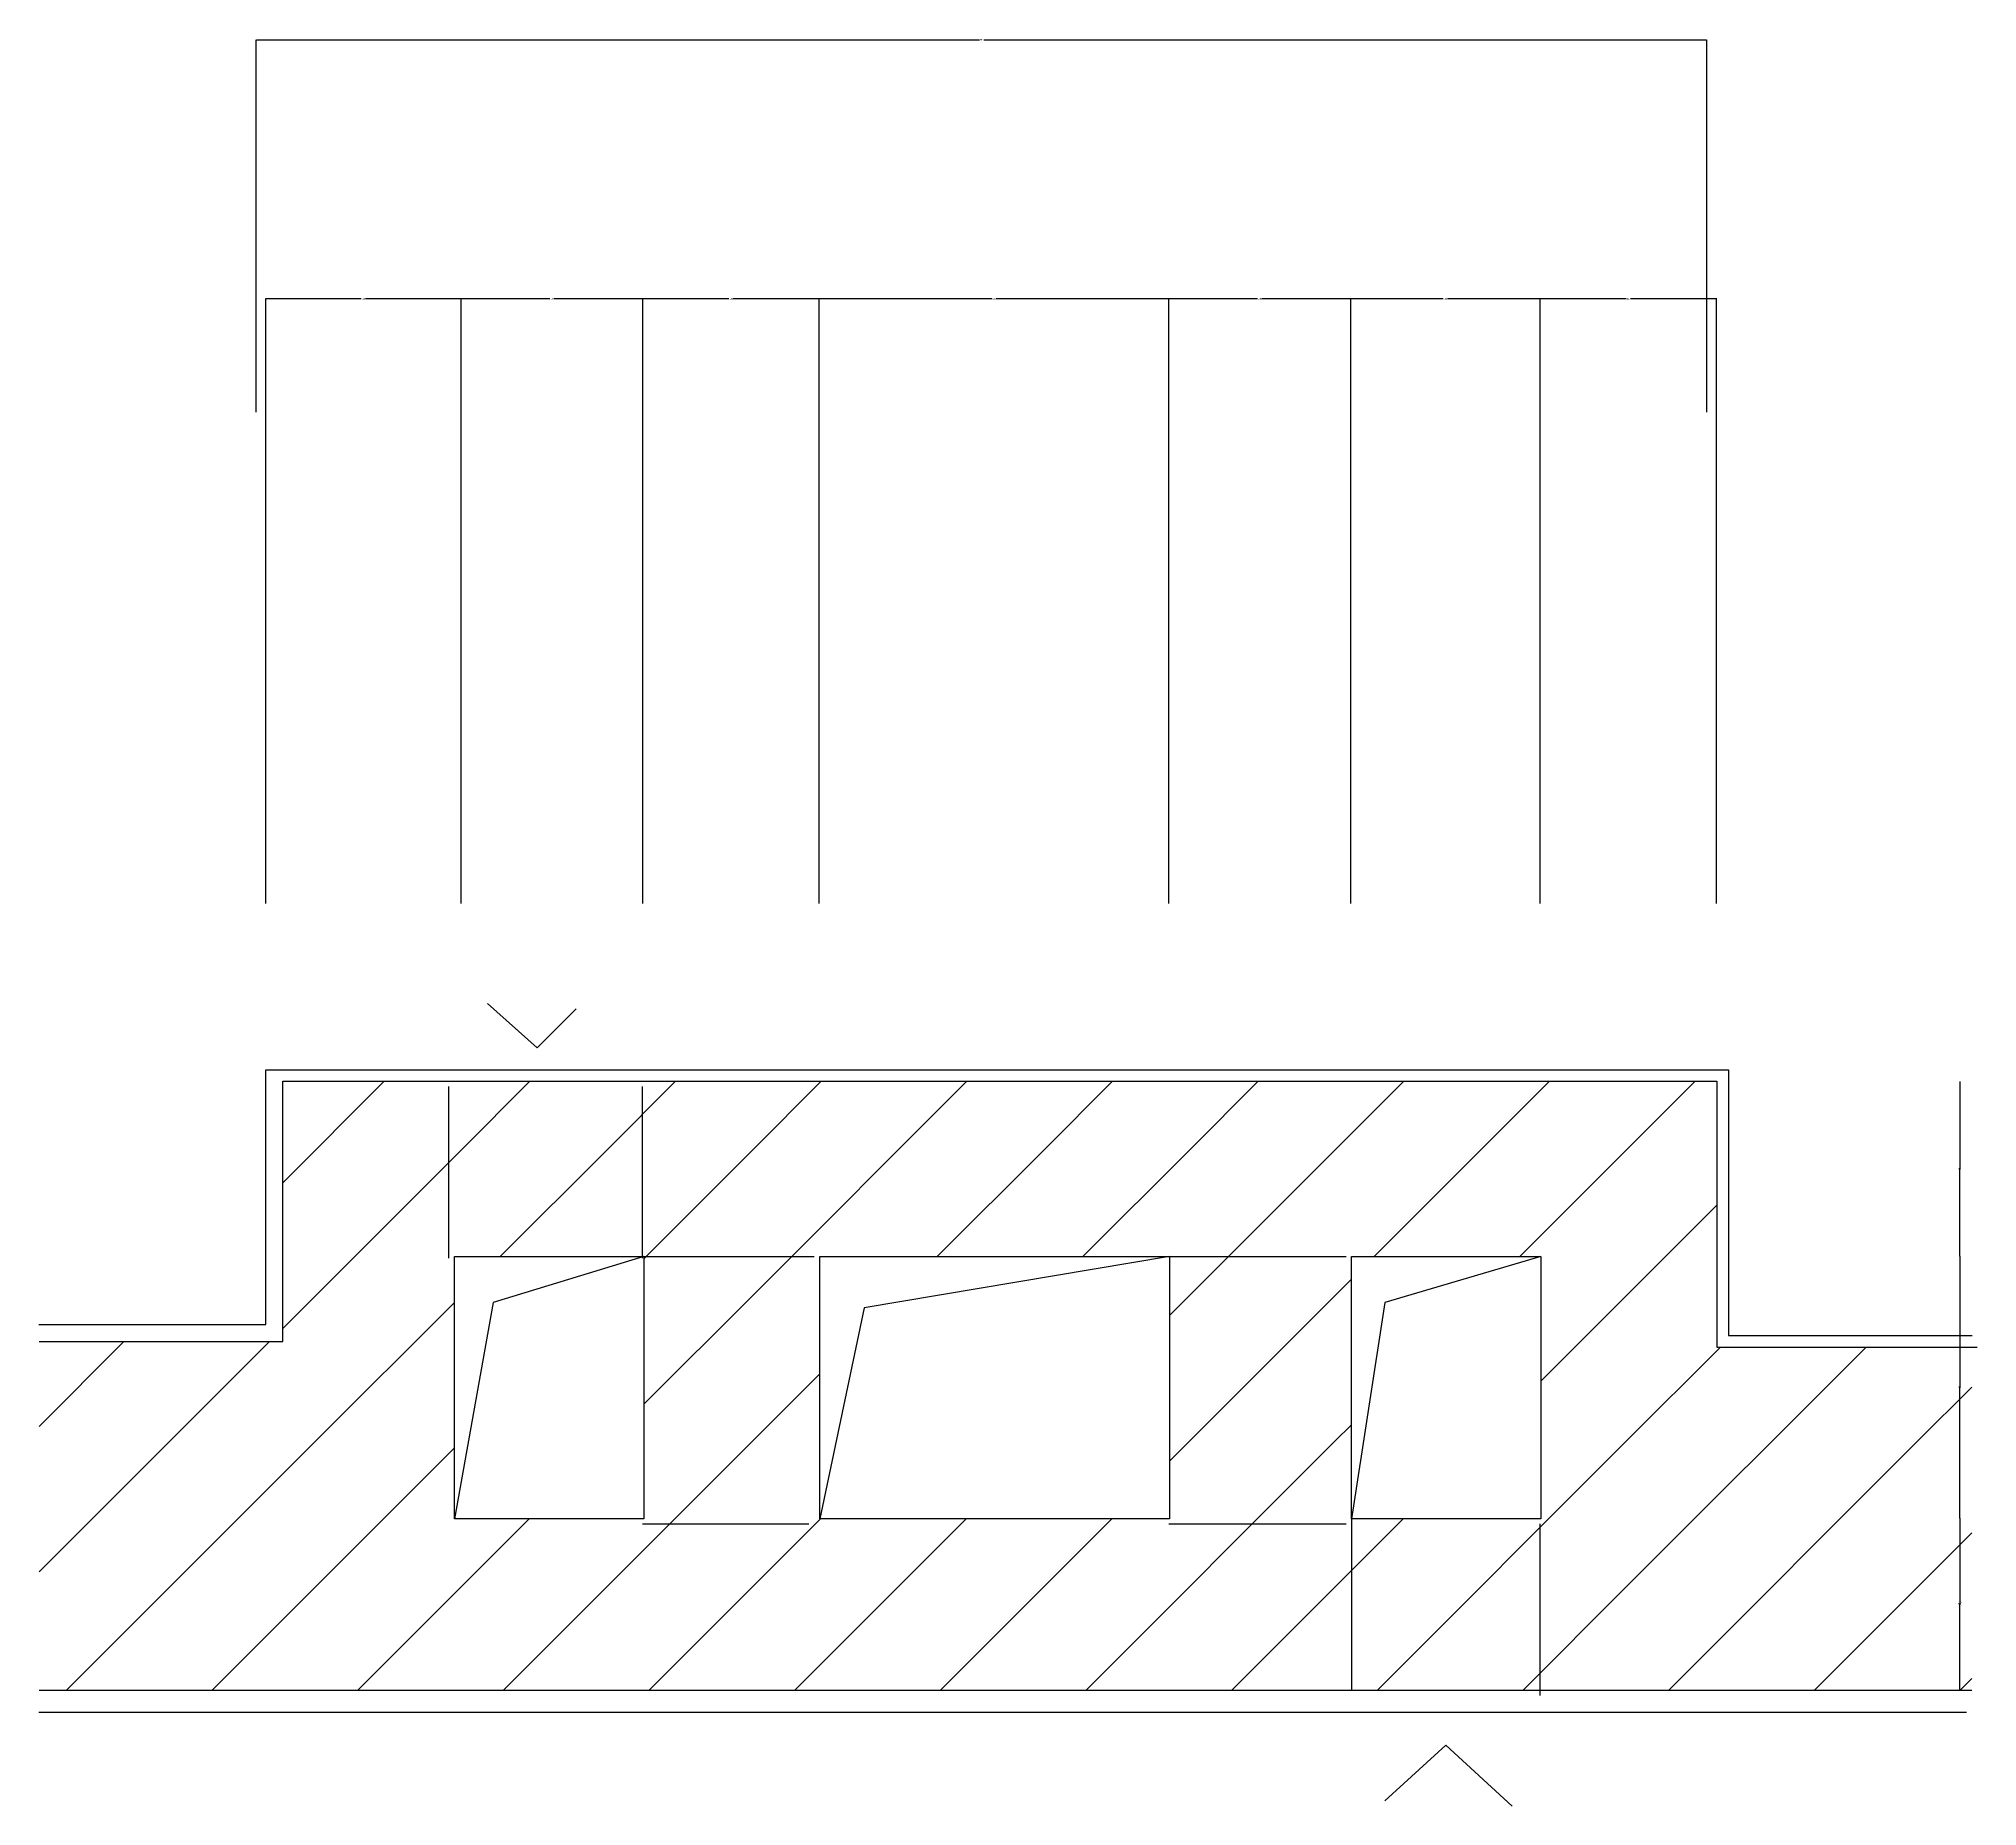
# Model space of a CAD drawing. Header units: metres. Extents: x 571 to 4031, y 26335 to 27550.
# Drawn here: x 2700 to 4031, y 26335 to 27549 of the extents above; entities that cross this region are included whole.
import ezdxf

# ---------------------------------------------------------------- set-up
doc = ezdxf.new("R2010")
doc.units = ezdxf.units.M
doc.layers.add('PUB_DIM', color=3, linetype='Continuous')
doc.dimstyles.get("Standard").update_dxf_attribs({"dimtxt": 2.5, "dimasz": 2.5, "dimexe": 1.25, "dimexo": 0.625, "dimtad": 1, "dimcen": 2.5, "dimazin": 3, "dimtfac": 1, "dimtmove": 0, "dimatfit": 3})

# ---------------------------------------------------------------- blocks, each defined once
blk = doc.blocks.new('*D1')
for p, q in [((3789.83, 27370.5), (3730.58, 27370.5)), ((3730.83, 26955.41), (3730.83, 27370.5)), ((3852.08, 27370.5), (3792.83, 27370.5)), ((3851.83, 26955.41), (3851.83, 27370.5))]:
    blk.add_line(p, q)
at = {"layer": 'Defpoints'}
for p in [(3851.83, 27370.5), (3730.83, 26955.41), (3851.83, 26955.41)]:
    blk.add_point(p, dxfattribs=at)
at = {"layer": 'PUB_DIM', "insert": (3791.33, 27370.5), "char_height": 1, "attachment_point": 5}
blk.add_mtext('120', dxfattribs=at)
blk = doc.blocks.new('*D2')
for p, q in [((3664.33, 27370.5), (3600.58, 27370.5)), ((3600.83, 26955.41), (3600.83, 27370.5)), ((3731.08, 27370.5), (3667.33, 27370.5)), ((3730.83, 26955.41), (3730.83, 27370.5))]:
    blk.add_line(p, q)
at = {"layer": 'Defpoints'}
for p in [(3730.83, 27370.5), (3600.83, 26955.41), (3730.83, 26955.41)]:
    blk.add_point(p, dxfattribs=at)
at = {"layer": 'PUB_DIM', "insert": (3665.83, 27370.5), "char_height": 1, "attachment_point": 5}
blk.add_mtext('130', dxfattribs=at)
blk = doc.blocks.new('*D3')
for p, q in [((4018.9, 26713.17), (4018.9, 26623.17)), ((4018.65, 26623.17), (4018.4, 26623.17)), ((4018.9, 26533.17), (4018.9, 26623.17)), ((4018.9, 26623.17), (4018.9, 26623.17)), ((4019.15, 26623.17), (4019.4, 26623.17))]:
    blk.add_line(p, q)
at = {"layer": 'Defpoints'}
for p in [(4018.9, 26713.17), (4018.9, 26623.17), (4018.9, 26533.17)]:
    blk.add_point(p, dxfattribs=at)
at = {"layer": 'PUB_DIM', "insert": (4018.9, 26624.295), "char_height": 1, "attachment_point": 5}
blk.add_mtext('0', dxfattribs=at)
blk = doc.blocks.new('*D4')
for p, q in [((4018.9, 26533.17), (4018.9, 26474.17)), ((4018.65, 26474.17), (4018.4, 26474.17)), ((4018.9, 26415.17), (4018.9, 26474.17)), ((4018.9, 26474.17), (4018.9, 26474.17)), ((4019.15, 26474.17), (4019.4, 26474.17))]:
    blk.add_line(p, q)
at = {"layer": 'Defpoints'}
for p in [(4018.9, 26533.17), (4018.9, 26474.17), (4018.9, 26415.17)]:
    blk.add_point(p, dxfattribs=at)
at = {"layer": 'PUB_DIM', "insert": (4018.9, 26475.295), "char_height": 1, "attachment_point": 5}
blk.add_mtext('120', dxfattribs=at)
blk = doc.blocks.new('*D5')
for p, q in [((4018.9, 26833.17), (4018.9, 26773.17)), ((4018.65, 26773.17), (4018.4, 26773.17)), ((4018.9, 26713.17), (4018.9, 26773.17)), ((4018.9, 26773.17), (4018.9, 26773.17)), ((4019.15, 26773.17), (4019.4, 26773.17))]:
    blk.add_line(p, q)
at = {"layer": 'Defpoints'}
for p in [(4018.9, 26833.17), (4018.9, 26773.17), (4018.9, 26713.17)]:
    blk.add_point(p, dxfattribs=at)
at = {"layer": 'PUB_DIM', "insert": (4018.9, 26774.295), "char_height": 1, "attachment_point": 5}
blk.add_mtext('0', dxfattribs=at)
blk = doc.blocks.new('*D6')
for p, q in [((3354.33, 27370.5), (3235.58, 27370.5)), ((3235.83, 26955.41), (3235.83, 27370.5)), ((3476.08, 27370.5), (3357.33, 27370.5)), ((3475.83, 26955.41), (3475.83, 27370.5))]:
    blk.add_line(p, q)
at = {"layer": 'Defpoints'}
for p in [(3475.83, 27370.5), (3235.83, 26955.41), (3475.83, 26955.41)]:
    blk.add_point(p, dxfattribs=at)
at = {"layer": 'PUB_DIM', "insert": (3355.83, 27370.5), "char_height": 1, "attachment_point": 5}
blk.add_mtext('240', dxfattribs=at)
blk = doc.blocks.new('*D7')
for p, q in [((3050.91, 27370.5), (2989.74, 27370.5)), ((2989.99, 26955.41), (2989.99, 27370.5)), ((3115.08, 27370.5), (3053.91, 27370.5)), ((3114.83, 26955.41), (3114.83, 27370.5))]:
    blk.add_line(p, q)
at = {"layer": 'Defpoints'}
for p in [(3114.83, 27370.5), (2989.99, 26955.41), (3114.83, 26955.41)]:
    blk.add_point(p, dxfattribs=at)
at = {"layer": 'PUB_DIM', "insert": (3052.41, 27370.5), "char_height": 1, "attachment_point": 5}
blk.add_mtext('130', dxfattribs=at)
blk = doc.blocks.new('*D8')
for p, q in [((3173.83, 27370.5), (3114.58, 27370.5)), ((3114.83, 26955.41), (3114.83, 27370.5)), ((3236.08, 27370.5), (3176.83, 27370.5)), ((3235.83, 26955.41), (3235.83, 27370.5))]:
    blk.add_line(p, q)
at = {"layer": 'Defpoints'}
for p in [(3235.83, 27370.5), (3114.83, 26955.41), (3235.83, 26955.41)]:
    blk.add_point(p, dxfattribs=at)
at = {"layer": 'PUB_DIM', "insert": (3175.33, 27370.5), "char_height": 1, "attachment_point": 5}
blk.add_mtext('125', dxfattribs=at)
blk = doc.blocks.new('*D9')
for p, q in [((2921.41, 27370.5), (2855.58, 27370.5)), ((2855.83, 26955.41), (2855.83, 27370.5)), ((2990.24, 27370.5), (2924.41, 27370.5)), ((2989.99, 26955.41), (2989.99, 27370.5))]:
    blk.add_line(p, q)
at = {"layer": 'Defpoints'}
for p in [(2989.99, 27370.5), (2855.83, 26955.41), (2989.99, 26955.41)]:
    blk.add_point(p, dxfattribs=at)
at = {"layer": 'PUB_DIM', "insert": (2922.91, 27370.5), "char_height": 1, "attachment_point": 5}
blk.add_mtext('120', dxfattribs=at)
blk = doc.blocks.new('*D10')
for p, q in [((3536.83, 27370.5), (3475.58, 27370.5)), ((3475.83, 26955.41), (3475.83, 27370.5)), ((3601.08, 27370.5), (3539.83, 27370.5)), ((3600.83, 26955.41), (3600.83, 27370.5))]:
    blk.add_line(p, q)
at = {"layer": 'Defpoints'}
for p in [(3600.83, 27370.5), (3475.83, 26955.41), (3600.83, 26955.41)]:
    blk.add_point(p, dxfattribs=at)
at = {"layer": 'PUB_DIM', "insert": (3538.33, 27370.5), "char_height": 1, "attachment_point": 5}
blk.add_mtext('125', dxfattribs=at)
blk = doc.blocks.new('*D11')
for p, q in [((2849.32, 27292.72), (2849.32, 27548.49)), ((2849.57, 27548.49), (3345.82, 27548.49)), ((3348.82, 27548.49), (3845.07, 27548.49)), ((3845.32, 27292.72), (3845.32, 27548.49))]:
    blk.add_line(p, q)
at = {"layer": 'Defpoints'}
for p in [(2849.32, 27548.49), (2849.32, 27292.72), (3845.32, 27292.72)]:
    blk.add_point(p, dxfattribs=at)
at = {"layer": 'PUB_DIM', "insert": (3347.32, 27548.49), "char_height": 1, "attachment_point": 5}
blk.add_mtext('980', dxfattribs=at)

msp = doc.modelspace()

# ---------------------------------------------------------------- linework, layer by layer
for p, q in [((2855.94, 26666.16), (2855.94, 26841.07)), ((2855.94, 26841.07), (3860.06, 26841.07)), ((2867.53, 26763.52), (2937.21, 26833.2)), ((2989.99, 26785.98), (3037.21, 26833.2)), ((3089.99, 26785.98), (3137.21, 26833.2)), ((3189.99, 26785.98), (3237.21, 26833.2)), ((3189.99, 26685.98), (3337.21, 26833.2)), ((3389.99, 26785.98), (3437.21, 26833.2)), ((3489.99, 26785.98), (3537.21, 26833.2)), ((3589.99, 26785.98), (3637.21, 26833.2)), ((3616.79, 26712.78), (3737.21, 26833.2)), ((3789.99, 26785.98), (3837.21, 26833.2)), ((3860.06, 26841.07), (3860.06, 26658.56)), ((2867.53, 26663.52), (2989.99, 26785.98)), ((2989.99, 26785.98), (2989.99, 26785.98)), ((3016.79, 26712.78), (3089.99, 26785.98)), ((3089.99, 26785.98), (3089.99, 26785.98)), ((3115.39, 26711.38), (3189.99, 26785.98)), ((3189.99, 26785.98), (3189.99, 26785.98)), ((3316.79, 26712.77), (3389.99, 26785.98)), ((3389.99, 26785.98), (3389.99, 26785.98)), ((3416.79, 26712.77), (3489.99, 26785.98)), ((3476.33, 26672.31), (3589.99, 26785.98)), ((3489.99, 26785.98), (3489.99, 26785.98)), ((3589.99, 26785.98), (3589.99, 26785.98)), ((3716.79, 26712.78), (3789.99, 26785.98)), ((3789.99, 26785.98), (3789.99, 26785.98)), ((3731.32, 26627.31), (3852.25, 26748.24)), ((3115.39, 26611.38), (3189.99, 26685.98)), ((3189.99, 26685.98), (3189.99, 26685.98)), ((3476.33, 26572.31), (3589.99, 26685.98)), ((3589.99, 26685.98), (3601.32, 26697.31)), ((3589.99, 26685.98), (3589.99, 26685.98)), ((2889.99, 26585.98), (2985.39, 26681.38)), ((2700, 26666.16), (2855.94, 26666.16)), ((2700.24, 26596.23), (2758.48, 26654.46)), ((2789.99, 26585.98), (2858.48, 26654.46)), ((3789.99, 26485.98), (3954.68, 26650.66)), ((3789.99, 26585.98), (3854.68, 26650.66)), ((3860.06, 26658.56), (4027.42, 26658.56)), ((3189.99, 26585.98), (3236.33, 26632.31)), ((3989.99, 26585.98), (4027.15, 26623.13)), ((3589.99, 26585.98), (3601.32, 26597.31)), ((2700.24, 26496.23), (2789.99, 26585.98)), ((2718.9, 26414.89), (2889.99, 26585.98)), ((2789.99, 26585.98), (2789.99, 26585.98)), ((2818.9, 26414.89), (2985.39, 26581.38)), ((2889.99, 26585.98), (2889.99, 26585.98)), ((3018.9, 26414.89), (3189.99, 26585.98)), ((3189.99, 26585.98), (3189.99, 26585.98)), ((3418.9, 26414.89), (3589.99, 26585.98)), ((3589.99, 26585.98), (3589.99, 26585.98)), ((3618.9, 26414.89), (3789.99, 26585.98)), ((3789.99, 26585.98), (3789.99, 26585.98)), ((3818.9, 26414.89), (3989.99, 26585.98)), ((3989.99, 26585.98), (3989.99, 26585.98)), ((2989.99, 26485.98), (3036.79, 26532.78)), ((3118.9, 26414.89), (3236.79, 26532.77)), ((3218.9, 26414.89), (3336.79, 26532.77)), ((3389.99, 26485.98), (3436.79, 26532.77)), ((3518.9, 26414.89), (3636.79, 26532.78)), ((3918.9, 26414.89), (4027.15, 26523.13)), ((2918.9, 26414.89), (2989.99, 26485.98)), ((2989.99, 26485.98), (2989.99, 26485.98)), ((3318.9, 26414.89), (3389.99, 26485.98)), ((3389.99, 26485.98), (3389.99, 26485.98)), ((3718.9, 26414.89), (3789.99, 26485.98)), ((3789.99, 26485.98), (3789.99, 26485.98)), ((4018.9, 26414.89), (4027.15, 26423.13)), ((2700, 26400), (4023.61, 26400))]:
    msp.add_line(p, q)
for points in [[(3008.08, 26886.7), (3042.31, 26856.28), (3068.94, 26882.9)], [(2867.53, 26654.46), (2867.53, 26833.2)], [(2867.53, 26833.2), (3730.59, 26833.2)], [(3730.59, 26833.2), (3852.25, 26833.2)], [(3852.25, 26833.2), (3852.25, 26650.66)], [(2981.46, 26711.79), (2981.46, 26829.66)], [(3114.58, 26711.79), (3114.58, 26829.66)], [(3115.39, 26712.78), (3011.89, 26681.37), (2985.39, 26532.78)], [(3115.39, 26712.78), (3232.49, 26712.78)], [(3476.33, 26712.77), (3266.72, 26677.57), (3236.33, 26532.77)], [(3476.33, 26712.77), (3597.62, 26712.77)], [(3731.32, 26712.78), (3624.25, 26681.37), (3601.32, 26532.78)], [(2700.24, 26654.46), (2867.53, 26654.46)], [(3852.25, 26650.66), (4030.95, 26650.66)], [(3114.58, 26529.28), (3228.68, 26529.28)], [(3475.91, 26529.28), (3597.62, 26529.28)], [(3601.32, 26532.78), (3601.32, 26414.89)], [(3730.74, 26529.28), (3730.74, 26411.41)], [(4027.15, 26414.89), (2700.24, 26414.89)], [(3624.25, 26339.16), (3666.08, 26377.19), (3711.73, 26335.36)]]:
    msp.add_lwpolyline(points)
for points in [[(2985.39, 26532.78), (2985.39, 26712.78), (3115.39, 26712.78), (3115.39, 26532.78)], [(3236.33, 26532.77), (3236.33, 26712.77), (3476.33, 26712.77), (3476.33, 26532.77)], [(3601.32, 26532.78), (3601.32, 26712.78), (3731.32, 26712.78), (3731.32, 26532.78)]]:
    msp.add_lwpolyline(points, close=True)

# ---------------------------------------------------------------- dimensions: what is measured, and where the dimension line sits
at = {"layer": 'PUB_DIM'}
for base, p1, p2, text, picture, middle in [((2849.32, 27548.49), (2849.32, 27292.72), (3845.32, 27292.72), '980', '*D11', (3347.32, 27548.49)), ((2989.99, 27370.5), (2989.99, 26955.41), (2855.83, 26955.41), '120', '*D9', (2922.91, 27370.5)), ((3114.83, 27370.5), (3114.83, 26955.41), (2989.99, 26955.41), '130', '*D7', (3052.41, 27370.5)), ((3235.83, 27370.5), (3235.83, 26955.41), (3114.83, 26955.41), '125', '*D8', (3175.33, 27370.5)), ((3851.83, 27370.5), (3851.83, 26955.41), (3730.83, 26955.41), '120', '*D1', (3791.33, 27370.5)), ((4018.9, 26474.17), (4018.9, 26533.17), (4018.9, 26415.17), '120', '*D4', (4018.9, 26475.295))]:
    dim = msp.add_linear_dim(base=base, p1=p1, p2=p2, text=text, dimstyle='Standard', dxfattribs=at)
    dim.commit()
    dim.dimension.update_dxf_attribs({"geometry": picture, "text_midpoint": middle})
for base, p1, p2, picture, middle in [((3475.83, 27370.5), (3475.83, 26955.41), (3235.83, 26955.41), '*D6', (3355.83, 27370.5)), ((3600.83, 27370.5), (3600.83, 26955.41), (3475.83, 26955.41), '*D10', (3538.33, 27370.5)), ((3730.83, 27370.5), (3730.83, 26955.41), (3600.83, 26955.41), '*D2', (3665.83, 27370.5)), ((4018.9, 26773.17), (4018.9, 26833.17), (4018.9, 26713.17), '*D5', (4018.9, 26774.295)), ((4018.9, 26623.17), (4018.9, 26713.17), (4018.9, 26533.17), '*D3', (4018.9, 26624.295))]:
    dim = msp.add_linear_dim(base=base, p1=p1, p2=p2, dimstyle='Standard', dxfattribs=at)
    dim.commit()
    dim.dimension.update_dxf_attribs({"geometry": picture, "text_midpoint": middle})

doc.saveas('drawing.dxf')
